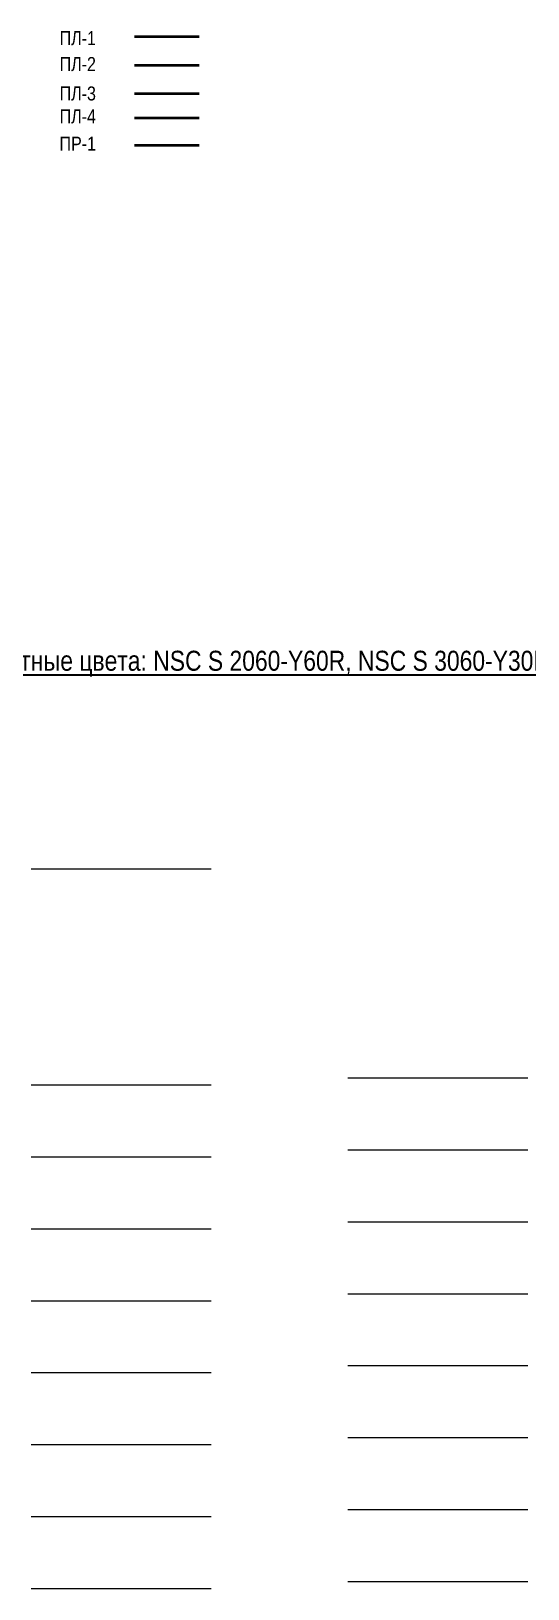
# Model space of a CAD drawing. Header units: millimetres. Extents: x -328335 to 1460319, y -208171 to 164069.
# Drawn here: x -24640 to -12204, y 30677 to 69645 of the extents above; entities that cross this region are included whole.
import ezdxf
from ezdxf import colors
from ezdxf.entities.mleader import LeaderData, LeaderLine
from ezdxf.math import Vec2, Vec3

# ---------------------------------------------------------------- set-up
doc = ezdxf.new("R2010")
doc.units = ezdxf.units.MM
doc.header["$LTSCALE"] = 0.5
doc.layers.add('АИ_Плинтус', color=3, linetype='Continuous', lineweight=9)
doc.layers.add('АЦ_Выноски', color=7, linetype='Continuous', lineweight=5)
doc.layers.add('АИ_Т_Профиль', color=2, linetype='Continuous', lineweight=40, true_color=0xffff00)
doc.styles.add('style1', font='ARIALN.TTF')

msp = doc.modelspace()

# ---------------------------------------------------------------- texts
at = {"layer": 'АИ_Плинтус', "color": 0, "char_height": 350, "width": 2000, "attachment_point": 5, "style": 'style1'}
for s, insert in [('ПЛ-1', (-23472.991, 69468.057)), ('ПЛ-2', (-23472.991, 68820.285)), ('ПЛ-3', (-23472.991, 68083.58)), ('ПЛ-4', (-23472.991, 67511.275)), ('ПР-1', (-23472.991, 66830.859))]:
    msp.add_mtext(s, dxfattribs=dict(at, insert=insert))

# ---------------------------------------------------------------- blocks, each defined once
blk = doc.blocks.new('_Dot')
at = {"color": 0, "linetype": 'ByBlock', "lineweight": -2}
blk.add_line((-0.5, 0), (-1, 0), dxfattribs=at)
at = {"color": 0, "linetype": 'ByBlock', "const_width": 0.5}
blk.add_lwpolyline([(-0.25, 0, 1), (0.25, 0, 1)], format="xyb", close=True, dxfattribs=at)

# ---------------------------------------------------------------- linework, layer by layer
at = {"layer": 'АИ_Плинтус'}
for p, q in [((-20136.9, 48676.538), (-24640.254, 48676.538)), ((-20136.9, 43276.538), (-24640.254, 43276.538)), ((-12203.965, 43452.038), (-16707.318, 43452.038)), ((-20136.9, 41476.538), (-24640.254, 41476.538)), ((-12203.965, 41652.038), (-16707.318, 41652.038)), ((-12203.965, 39852.038), (-16707.318, 39852.038)), ((-20136.9, 39676.538), (-24640.254, 39676.538)), ((-20136.9, 37876.538), (-24640.254, 37876.538)), ((-12203.965, 38052.038), (-16707.318, 38052.038)), ((-12203.965, 36252.038), (-16707.318, 36252.038)), ((-20136.9, 36076.538), (-24640.254, 36076.538)), ((-12203.965, 34452.038), (-16707.318, 34452.038)), ((-20136.9, 34276.538), (-24640.254, 34276.538)), ((-20136.9, 32476.538), (-24640.254, 32476.538)), ((-12203.965, 32652.038), (-16707.318, 32652.038)), ((-12203.965, 30852.038), (-16707.318, 30852.038)), ((-20136.9, 30676.538), (-24640.254, 30676.538))]:
    msp.add_line(p, q, dxfattribs=at)
at = {"layer": 'АИ_Плинтус', "color": 92, "linetype": 'ByBlock', "lineweight": 35}
msp.add_lwpolyline([(-22049.396, 69509.619), (-20435.203, 69509.619)], dxfattribs=at)
at = {"layer": 'АИ_Плинтус', "color": 24, "linetype": 'ByBlock', "lineweight": 35, "true_color": 0xa52900}
msp.add_lwpolyline([(-22049.396, 68793.814), (-20435.203, 68793.814)], dxfattribs=at)
at = {"layer": 'АИ_Плинтус', "color": 160, "linetype": 'ByBlock', "lineweight": 35, "true_color": 0x003fff}
msp.add_lwpolyline([(-22049.396, 68087.272), (-20435.203, 68087.272)], dxfattribs=at)
at = {"layer": 'АИ_Плинтус', "color": 6, "linetype": 'ByBlock', "lineweight": 35, "true_color": 0xff00ff}
msp.add_lwpolyline([(-22049.396, 67472.592), (-20435.203, 67472.592)], dxfattribs=at)
at = {"layer": 'АИ_Т_Профиль', "linetype": 'ByBlock', "lineweight": 35}
msp.add_lwpolyline([(-22049.396, 66792.176), (-20435.203, 66792.176)], dxfattribs=at)

msp.set_redraw_order([(e.dxf.handle, doc.entitydb.next_handle()) for e in msp.query("TEXT MTEXT ATTDEF DIMENSION ARC_DIMENSION")])  # texts and dimensions are drawn at this point

# ---------------------------------------------------------------- leaders
at = {"layer": 'АЦ_Выноски'}
ml = msp.add_multileader_mtext('Standard', dxfattribs=at)
ml.set_content('Окраска потолков в ЛК\\P\\pxa0.66667;Акцентный цвет: {\\C240;\\c2367469;NSC S 0570-Y}', color=256, style='style1')
ml.set_leader_properties(color=256)
ml.set_arrow_properties(name='DOT')
ml.build(insert=Vec2(0, 0))
ml.multileader.update_dxf_attribs({"has_dogleg": 0, "text_left_attachment_type": 6, "text_right_attachment_type": 6, "arrow_head_size": 200, "scale": 100})
ctx = ml.context
ctx.base_point, ctx.scale, ctx.char_height, ctx.arrow_head_size, ctx.landing_gap_size, ctx.plane_origin, ctx.plane_x_axis, ctx.plane_y_axis = Vec3(-44647.78, 68544.542), 100, 500, 200, 50, Vec3(-51090.499, 65105.115), Vec3(1, 0.00000001), Vec3(-0.00000001, 1)
ctx.left_attachment, ctx.right_attachment = 6, 6
notes = []
notes.append((ctx, [(1, (1, 1, 0), (-45447.78, 68544.542), (1, 0.00000001), 800, [(0, [(-54684.182, 62367.673)], 0, [])])]))
ctx.mtext.insert, ctx.mtext.text_direction, ctx.mtext.rotation, ctx.mtext.width, ctx.mtext.line_spacing_factor, ctx.mtext.flow_direction = Vec3(-44597.78, 69183.355), Vec3(1, 0.00000001), 0.00000001, 11047.033, 0.8, 5
ml = msp.add_multileader_mtext('Standard', dxfattribs=at)
ml.set_content('Окраска потолков в ЛК\\P\\pxa0.66667;Акцентный цвет: {\\C240;\\c2367469;NSC S 0570-Y20R}', color=256, style='style1')
ml.set_leader_properties(color=256)
ml.set_arrow_properties(name='DOT')
ml.build(insert=Vec2(0, 0))
ml.multileader.update_dxf_attribs({"has_dogleg": 0, "text_left_attachment_type": 6, "text_right_attachment_type": 6, "arrow_head_size": 200, "scale": 100})
ctx = ml.context
ctx.base_point, ctx.scale, ctx.char_height, ctx.arrow_head_size, ctx.landing_gap_size, ctx.plane_origin, ctx.plane_x_axis, ctx.plane_y_axis = Vec3(-44647.78, 67044.542), 100, 500, 200, 50, Vec3(-51090.499, 63605.115), Vec3(1, 0.00000001), Vec3(-0.00000001, 1)
ctx.left_attachment, ctx.right_attachment = 6, 6
notes.append((ctx, [(1, (1, 1, 0), (-45447.78, 67044.542), (1, 0.00000001), 800, [(0, [(-54684.182, 60867.673)], 0, [])])]))
ctx.mtext.insert, ctx.mtext.text_direction, ctx.mtext.rotation, ctx.mtext.width, ctx.mtext.line_spacing_factor, ctx.mtext.flow_direction = Vec3(-44597.78, 67683.355), Vec3(1, 0.00000001), 0.00000001, 11047.033, 0.8, 5
ml = msp.add_multileader_mtext('Standard', dxfattribs=at)
ml.set_content('Окраска потолков в ЛК\\P\\pxa0.66667;Акцентный цвет: {\\C240;\\c2367469;NSC S 2030-R 80B}', color=256, style='style1')
ml.set_leader_properties(color=256)
ml.set_arrow_properties(name='DOT')
ml.build(insert=Vec2(0, 0))
ml.multileader.update_dxf_attribs({"has_dogleg": 0, "text_left_attachment_type": 6, "text_right_attachment_type": 6, "arrow_head_size": 200, "scale": 100})
ctx = ml.context
ctx.base_point, ctx.scale, ctx.char_height, ctx.arrow_head_size, ctx.landing_gap_size, ctx.plane_origin, ctx.plane_x_axis, ctx.plane_y_axis = Vec3(-44647.78, 65544.542), 100, 500, 200, 50, Vec3(-51090.499, 62105.115), Vec3(1, 0.00000001), Vec3(-0.00000001, 1)
ctx.left_attachment, ctx.right_attachment = 6, 6
notes.append((ctx, [(1, (1, 1, 0), (-45447.78, 65544.542), (1, 0.00000001), 800, [(0, [(-54684.182, 59367.673)], 0, [])])]))
ctx.mtext.insert, ctx.mtext.text_direction, ctx.mtext.rotation, ctx.mtext.width, ctx.mtext.line_spacing_factor, ctx.mtext.flow_direction = Vec3(-44597.78, 66183.355), Vec3(1, 0.00000001), 0.00000001, 11047.033, 0.8, 5
ml = msp.add_multileader_mtext('Standard', dxfattribs=at)
ml.set_content('Окраска потолков в ЛК\\P\\pxa0.66667;Акцентный цвет: {\\C240;\\c2367469;NSC S 5020 R 70В}', color=256, style='style1')
ml.set_leader_properties(color=256)
ml.set_arrow_properties(name='DOT')
ml.build(insert=Vec2(0, 0))
ml.multileader.update_dxf_attribs({"has_dogleg": 0, "text_left_attachment_type": 6, "text_right_attachment_type": 6, "arrow_head_size": 200, "scale": 100})
ctx = ml.context
ctx.base_point, ctx.scale, ctx.char_height, ctx.arrow_head_size, ctx.landing_gap_size, ctx.plane_origin, ctx.plane_x_axis, ctx.plane_y_axis = Vec3(-44647.78, 64044.542), 100, 500, 200, 50, Vec3(-51090.499, 60605.115), Vec3(1, 0.00000001), Vec3(-0.00000001, 1)
ctx.left_attachment, ctx.right_attachment = 6, 6
notes.append((ctx, [(1, (1, 1, 0), (-45447.78, 64044.542), (1, 0.00000001), 800, [(0, [(-54684.182, 57867.673)], 0, [])])]))
ctx.mtext.insert, ctx.mtext.text_direction, ctx.mtext.rotation, ctx.mtext.width, ctx.mtext.line_spacing_factor, ctx.mtext.flow_direction = Vec3(-44597.78, 64683.355), Vec3(1, 0.00000001), 0.00000001, 11047.033, 0.8, 5
ml = msp.add_multileader_mtext('Standard', dxfattribs=at)
ml.set_content('Окраска потолков в ЛК\\P\\pxa0.66667;Акцентный цвет: {\\C240;\\c2367469;NSC S 4020 R90B}', color=256, style='style1')
ml.set_leader_properties(color=256)
ml.set_arrow_properties(name='DOT')
ml.build(insert=Vec2(0, 0))
ml.multileader.update_dxf_attribs({"has_dogleg": 0, "text_left_attachment_type": 6, "text_right_attachment_type": 6, "arrow_head_size": 200, "scale": 100})
ctx = ml.context
ctx.base_point, ctx.scale, ctx.char_height, ctx.arrow_head_size, ctx.landing_gap_size, ctx.plane_origin, ctx.plane_x_axis, ctx.plane_y_axis = Vec3(-44647.78, 62544.542), 100, 500, 200, 50, Vec3(-51090.499, 59105.115), Vec3(1, 0.00000001), Vec3(-0.00000001, 1)
ctx.left_attachment, ctx.right_attachment = 6, 6
notes.append((ctx, [(1, (1, 1, 0), (-45447.78, 62544.542), (1, 0.00000001), 800, [(0, [(-54684.182, 56367.673)], 0, [])])]))
ctx.mtext.insert, ctx.mtext.text_direction, ctx.mtext.rotation, ctx.mtext.width, ctx.mtext.defined_height, ctx.mtext.line_spacing_factor, ctx.mtext.flow_direction = Vec3(-44597.78, 63183.355), Vec3(1, 0.00000001), 0.00000001, 12264.07511, 1489.882, 0.8, 5
ml = msp.add_multileader_mtext('Standard', dxfattribs=at)
ml.set_content('Окраска потолков в ЛК\\P\\pxa0.66667;Акцентный цвет: {\\C240;\\c2367469;NSC S 5030} {\\C240;\\c2367469;R90B}', color=256, style='style1')
ml.set_leader_properties(color=256)
ml.set_arrow_properties(name='DOT')
ml.build(insert=Vec2(0, 0))
ml.multileader.update_dxf_attribs({"has_dogleg": 0, "text_left_attachment_type": 6, "text_right_attachment_type": 6, "arrow_head_size": 200, "scale": 100})
ctx = ml.context
ctx.base_point, ctx.scale, ctx.char_height, ctx.arrow_head_size, ctx.landing_gap_size, ctx.plane_origin, ctx.plane_x_axis, ctx.plane_y_axis = Vec3(-44647.78, 61044.542), 100, 500, 200, 50, Vec3(-51090.499, 57605.115), Vec3(1, 0.00000001), Vec3(-0.00000001, 1)
ctx.left_attachment, ctx.right_attachment = 6, 6
notes.append((ctx, [(1, (1, 1, 0), (-45447.78, 61044.542), (1, 0.00000001), 800, [(0, [(-54684.182, 54867.673)], 0, [])])]))
ctx.mtext.insert, ctx.mtext.text_direction, ctx.mtext.rotation, ctx.mtext.width, ctx.mtext.line_spacing_factor, ctx.mtext.flow_direction = Vec3(-44597.78, 61683.355), Vec3(1, 0.00000001), 0.00000001, 11047.033, 0.8, 5
ml = msp.add_multileader_mtext('Standard', dxfattribs=at)
ml.set_content('Окраска потолков в ЛК\\P\\pxa0.66667;Акцентный цвет: {\\C240;\\c2367469;NSC S 2020-R60B}', color=256, style='style1')
ml.set_leader_properties(color=256)
ml.set_arrow_properties(name='DOT')
ml.build(insert=Vec2(0, 0))
ml.multileader.update_dxf_attribs({"has_dogleg": 0, "text_left_attachment_type": 6, "text_right_attachment_type": 6, "arrow_head_size": 200, "scale": 100})
ctx = ml.context
ctx.base_point, ctx.scale, ctx.char_height, ctx.arrow_head_size, ctx.landing_gap_size, ctx.plane_origin, ctx.plane_x_axis, ctx.plane_y_axis = Vec3(-44647.78, 59544.542), 100, 500, 200, 50, Vec3(-51090.499, 56105.115), Vec3(1, 0.00000001), Vec3(-0.00000001, 1)
ctx.left_attachment, ctx.right_attachment = 6, 6
notes.append((ctx, [(1, (1, 1, 0), (-45447.78, 59544.542), (1, 0.00000001), 800, [(0, [(-54684.182, 53367.673)], 0, [])])]))
ctx.mtext.insert, ctx.mtext.text_direction, ctx.mtext.rotation, ctx.mtext.width, ctx.mtext.line_spacing_factor, ctx.mtext.flow_direction = Vec3(-44597.78, 60183.355), Vec3(1, 0.00000001), 0.00000001, 11047.033, 0.8, 5
ml = msp.add_multileader_mtext('Standard', dxfattribs=at)
ml.set_content('Окраска потолков в ЛК\\P\\pxa0.66667;Акцентный цвет: {\\C240;\\c2367469;NSC S 3020-R40B}', color=256, style='style1')
ml.set_leader_properties(color=256)
ml.set_arrow_properties(name='DOT')
ml.build(insert=Vec2(0, 0))
ml.multileader.update_dxf_attribs({"has_dogleg": 0, "text_left_attachment_type": 6, "text_right_attachment_type": 6, "arrow_head_size": 200, "scale": 100})
ctx = ml.context
ctx.base_point, ctx.scale, ctx.char_height, ctx.arrow_head_size, ctx.landing_gap_size, ctx.plane_origin, ctx.plane_x_axis, ctx.plane_y_axis = Vec3(-44647.78, 58044.542), 100, 500, 200, 50, Vec3(-51090.499, 54605.115), Vec3(1, 0.00000001), Vec3(-0.00000001, 1)
ctx.left_attachment, ctx.right_attachment = 6, 6
notes.append((ctx, [(1, (1, 1, 0), (-45447.78, 58044.542), (1, 0.00000001), 800, [(0, [(-54684.182, 51867.673)], 0, [])])]))
ctx.mtext.insert, ctx.mtext.text_direction, ctx.mtext.rotation, ctx.mtext.width, ctx.mtext.line_spacing_factor, ctx.mtext.flow_direction = Vec3(-44597.78, 58683.355), Vec3(1, 0.00000001), 0.00000001, 11047.033, 0.8, 5
ml = msp.add_multileader_mtext('Standard', dxfattribs=at)
ml.set_content('Окраска потолков в ЛК\\P\\pxa0.66667;Акцентный цвет: {\\C240;\\c2367469;NSC S 3020-G30Y}', color=256, style='style1')
ml.set_leader_properties(color=256)
ml.set_arrow_properties(name='DOT')
ml.build(insert=Vec2(0, 0))
ml.multileader.update_dxf_attribs({"has_dogleg": 0, "text_left_attachment_type": 6, "text_right_attachment_type": 6, "arrow_head_size": 200, "scale": 100})
ctx = ml.context
ctx.base_point, ctx.scale, ctx.char_height, ctx.arrow_head_size, ctx.landing_gap_size, ctx.plane_origin, ctx.plane_x_axis, ctx.plane_y_axis = Vec3(-44647.78, 56544.542), 100, 500, 200, 50, Vec3(-51090.499, 53105.115), Vec3(1, 0.00000001), Vec3(-0.00000001, 1)
ctx.left_attachment, ctx.right_attachment = 6, 6
notes.append((ctx, [(1, (1, 1, 0), (-45447.78, 56544.542), (1, 0.00000001), 800, [(0, [(-54684.182, 50367.673)], 0, [])])]))
ctx.mtext.insert, ctx.mtext.text_direction, ctx.mtext.rotation, ctx.mtext.width, ctx.mtext.line_spacing_factor, ctx.mtext.flow_direction = Vec3(-44597.78, 57183.355), Vec3(1, 0.00000001), 0.00000001, 11047.033, 0.8, 5
ml = msp.add_multileader_mtext('Standard', dxfattribs=at)
ml.set_content('Окраска потолков в ЛК\\P\\pxa0.66667;Акцентный цвет: {\\C240;\\c2367469;NSC S 2030-G50Y}', color=256, style='style1')
ml.set_leader_properties(color=256)
ml.set_arrow_properties(name='DOT')
ml.build(insert=Vec2(0, 0))
ml.multileader.update_dxf_attribs({"has_dogleg": 0, "text_left_attachment_type": 6, "text_right_attachment_type": 6, "arrow_head_size": 200, "scale": 100})
ctx = ml.context
ctx.base_point, ctx.scale, ctx.char_height, ctx.arrow_head_size, ctx.landing_gap_size, ctx.plane_origin, ctx.plane_x_axis, ctx.plane_y_axis = Vec3(-44647.78, 55044.542), 100, 500, 200, 50, Vec3(-51090.499, 51605.115), Vec3(1, 0.00000001), Vec3(-0.00000001, 1)
ctx.left_attachment, ctx.right_attachment = 6, 6
notes.append((ctx, [(1, (1, 1, 0), (-45447.78, 55044.542), (1, 0.00000001), 800, [(0, [(-54684.182, 48867.673)], 0, [])])]))
ctx.mtext.insert, ctx.mtext.text_direction, ctx.mtext.rotation, ctx.mtext.width, ctx.mtext.line_spacing_factor, ctx.mtext.flow_direction = Vec3(-44597.78, 55683.355), Vec3(1, 0.00000001), 0.00000001, 11047.033, 0.8, 5
ml = msp.add_multileader_mtext('Standard', dxfattribs=at)
ml.set_content('\\pxa0.66667;Аккустические подвесные панели из минерального стекловолокна. Акцентные цвета: {\\C240;\\c2367469;NSC S 2060-Y60R, NSC S 3060-Y30R}', color=256, style='style1')
ml.set_leader_properties(color=256)
ml.set_arrow_properties(name='DOT')
ml.build(insert=Vec2(0, 0))
ml.multileader.update_dxf_attribs({"has_dogleg": 0, "text_left_attachment_type": 6, "text_right_attachment_type": 6, "arrow_head_size": 200, "scale": 100})
ctx = ml.context
ctx.base_point, ctx.scale, ctx.char_height, ctx.arrow_head_size, ctx.landing_gap_size, ctx.plane_origin, ctx.plane_x_axis, ctx.plane_y_axis = Vec3(-44647.78, 53544.542), 100, 500, 200, 50, Vec3(-51090.499, 50105.115), Vec3(1, 0.00000001), Vec3(-0.00000001, 1)
ctx.left_attachment, ctx.right_attachment = 6, 6
notes.append((ctx, [(1, (1, 1, 0), (-45447.78, 53544.542), (1, 0.00000001), 800, [(0, [(-54684.182, 47367.673)], 0, [])])]))
ctx.mtext.insert, ctx.mtext.text_direction, ctx.mtext.rotation, ctx.mtext.width, ctx.mtext.line_spacing_factor, ctx.mtext.flow_direction = Vec3(-44597.78, 54144.542), Vec3(1, 0.00000001), 0.00000001, 11047.033, 0.8, 5
for ctx, leaders in notes:
    for number, flags, end, landing, length, lines in leaders:
        leader = LeaderData()
        leader.index, (leader.has_last_leader_line, leader.has_dogleg_vector, leader.attachment_direction) = number, flags
        leader.last_leader_point, leader.dogleg_vector, leader.dogleg_length = Vec3(end), Vec3(landing), length
        for number, points, colour, breaks in lines:
            line = LeaderLine()
            line.index, line.vertices, line.color, line.breaks = number, Vec3.list(points), colors.encode_raw_color(colour), breaks
            leader.lines.append(line)
        ctx.leaders.append(leader)

doc.saveas('drawing.dxf')
